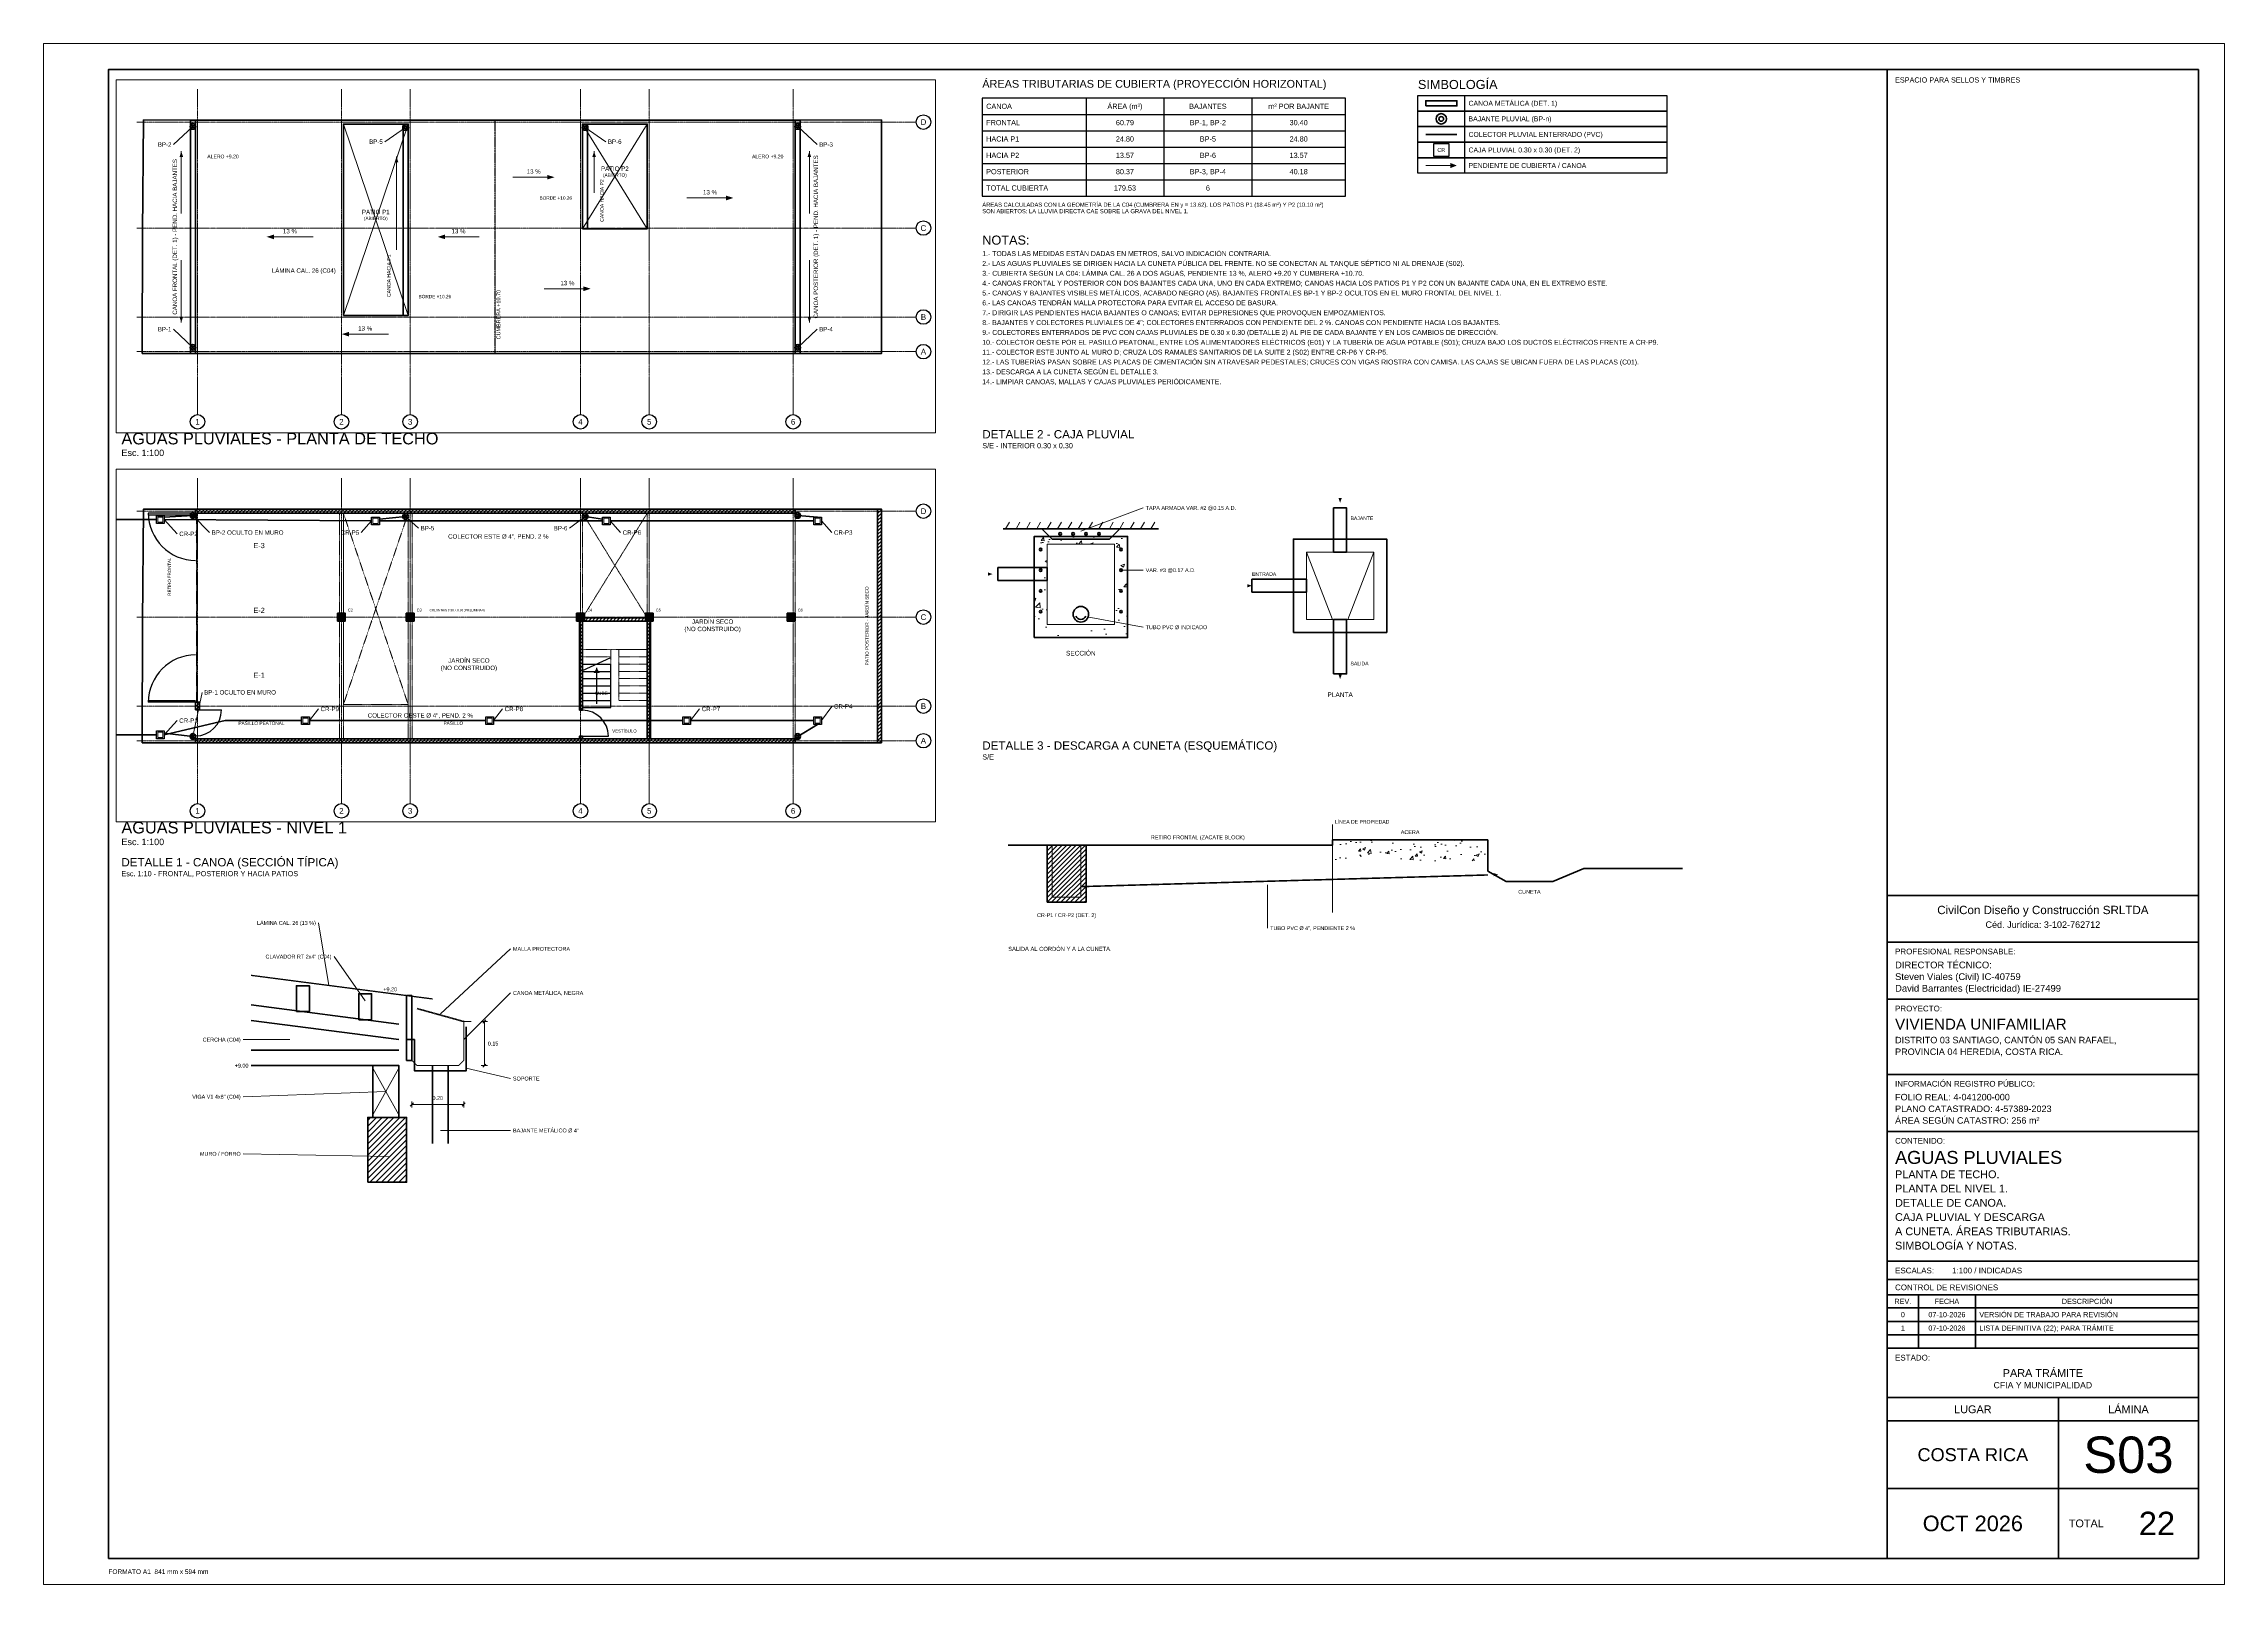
# Paper-space layout 'S03-PLUVIALES' of a CAD drawing. Header units: metres, sheet in millimetres. Extents: x 0 to 841, y 0 to 594.
# The model-space entities are those that its viewports show. They can reach past a viewport. Long polylines and large blocks are cut down to what shows.
import ezdxf
from ezdxf.enums import TextEntityAlignment as Align

# ---------------------------------------------------------------- set-up
doc = ezdxf.new("R2010")
doc.units = ezdxf.units.M
for name, pattern in [('CENTER', [5.08, 3.175, -0.635, 0.635, -0.635]), ('DASHDOT', [3.556, 2.54, -0.508, 0, -0.508]), ('DASHED', [1.524, 1.27, -0.254])]:
    doc.linetypes.add(name, pattern=pattern)
for name, color, linetype, lineweight in [('A-CAJETIN', 7, 'Continuous', 35), ('A-CAJETIN-TXT', 7, 'Continuous', 25), ('A-EJES', 8, 'CENTER', 13), ('A-EJES-TXT', 7, 'Continuous', 25), ('A-ESCALERA', 8, 'Continuous', 25), ('A-ESPACIOS', 7, 'Continuous', 25), ('A-MARCO', 7, 'Continuous', 70), ('A-MURO', 8, 'Continuous', 50), ('A-MURO-TRAMA', 8, 'Continuous', 9), ('A-NOTAS', 7, 'Continuous', 18), ('A-PROYECCION', 8, 'DASHED', 18), ('A-PUERTA', 8, 'Continuous', 25), ('A-TABLAS', 7, 'Continuous', 25), ('A-TEXTO', 7, 'Continuous', 18), ('A-TITULOS', 7, 'Continuous', 35), ('E-COLUMNA', 8, 'Continuous', 35), ('S-ACC', 7, 'Continuous', 25), ('S-AP', 6, 'Continuous', 35), ('S-CUMB', 8, 'DASHDOT', 25), ('S-DET', 7, 'Continuous', 35), ('S-FINO', 8, 'Continuous', 13), ('S-TECHO', 7, 'Continuous', 35), ('S-TXT', 7, 'Continuous', 18), ('T-LINDERO', 8, 'Continuous', 50)]:
    doc.layers.add(name, color=color, linetype=linetype, lineweight=lineweight)
doc.layers.add('A-VIEWPORT', color=8, linetype='Continuous', lineweight=13, plot=False)
doc.styles.add('ARIAL', font='arial.ttf')

# ---------------------------------------------------------------- blocks, each defined once
blk = doc.blocks.new('CAJETIN_A1')
for p, q in [((0, 255.6), (120, 255.6)), ((0, 237.6), (120, 237.6)), ((0, 215.6), (120, 215.6)), ((0, 186.6), (120, 186.6)), ((0, 164.6), (120, 164.6)), ((0, 114.6), (120, 114.6)), ((0, 107.6), (120, 107.6)), ((0, 101.6), (120, 101.6)), ((12, 101.6), (12, 81)), ((34, 101.6), (34, 81)), ((0, 96.6), (120, 96.6)), ((0, 91.4), (120, 91.4)), ((0, 86.2), (120, 86.2)), ((0, 81), (120, 81)), ((0, 62), (120, 62)), ((66, 62), (66, 0)), ((0, 53), (120, 53)), ((0, 27), (120, 27))]:
    blk.add_line(p, q)
blk.add_lwpolyline([(0, 0), (120, 0), (120, 574), (0, 574)], close=True)
at = {"style": 'ARIAL'}
for s, height, p in [('ESPACIO PARA SELLOS Y TIMBRES', 2, (3, 571)), ('PROFESIONAL RESPONSABLE:', 2.2, (3, 235.1)), ('PROYECTO:', 2.2, (3, 213.1)), ('INFORMACIÓN REGISTRO PÚBLICO:', 2.2, (3, 184.1)), ('CONTENIDO:', 2.2, (3, 162.1)), ('ESCALAS:', 2.2, (3, 112.1)), ('CONTROL DE REVISIONES', 2.2, (3, 105.6)), ('ESTADO:', 2.2, (3, 78.5))]:
    blk.add_text(s, height=height, dxfattribs=at).set_placement(p, align=Align.TOP_LEFT)
for s, height, p in [('REV.', 2, (6, 99.1)), ('FECHA', 2, (23, 99.1)), ('DESCRIPCIÓN', 2, (77, 99.1)), ('LUGAR', 3, (33, 57.5)), ('LÁMINA', 3, (93, 57.5))]:
    blk.add_text(s, height=height, dxfattribs=at).set_placement(p, align=Align.MIDDLE_CENTER)
blk.add_text('TOTAL', height=3, dxfattribs=at).set_placement((70, 13.5), align=Align.MIDDLE_LEFT)
for tag, height, p in [('EMPRESA_CED', 2.5, (60, 245.6)), ('EMPRESA', 3.2, (60, 251.6)), ('ESTADO_1', 3, (60, 73)), ('ESTADO_2', 2.4, (60, 68))]:
    blk.add_attdef(tag, text='', height=height, dxfattribs=at).set_placement(p, align=Align.TOP_CENTER)
for tag, height, p in [('PROF_1', 2.6, (3, 230.1)), ('PROF_2', 2.6, (3, 225.6)), ('PROF_3', 2.6, (3, 221.1)), ('PROYECTO', 4.2, (3, 208.1)), ('UBIC_1', 2.5, (3, 201.1)), ('UBIC_2', 2.5, (3, 196.6)), ('UBIC_3', 2.5, (3, 192.1)), ('REG_1', 2.5, (3, 179.1)), ('REG_2', 2.5, (3, 174.6)), ('REG_3', 2.5, (3, 170.1)), ('CONT_TIT', 5, (3, 157.1)), ('CONT_1', 3, (3, 149.6)), ('CONT_2', 3, (3, 144.1)), ('CONT_3', 3, (3, 138.6)), ('CONT_4', 3, (3, 133.1)), ('CONT_5', 3, (3, 127.6)), ('CONT_6', 3, (3, 122.1)), ('ESCALAS', 2.2, (25, 112.1))]:
    blk.add_attdef(tag, text='', height=height, dxfattribs=at).set_placement(p, align=Align.TOP_LEFT)
for tag, height, p in [('REV0_N', 2, (6, 94)), ('REV0_F', 2, (23, 94)), ('REV1_N', 2, (6, 88.8)), ('REV2_N', 2, (6, 83.6)), ('REV1_F', 2, (23, 88.8)), ('REV2_F', 2, (23, 83.6)), ('LUGAR', 5, (33, 40)), ('LAMINA', 14, (93, 40)), ('TOTAL', 9, (104, 13.5)), ('FECHA', 6, (33, 13.5))]:
    blk.add_attdef(tag, text='', height=height, dxfattribs=at).set_placement(p, align=Align.MIDDLE_CENTER)
for tag, p in [('REV0_D', (35.5, 94)), ('REV1_D', (35.5, 88.8)), ('REV2_D', (35.5, 83.6))]:
    blk.add_attdef(tag, text='', height=2, dxfattribs=at).set_placement(p, align=Align.MIDDLE_LEFT)

msp = doc.modelspace()

# ---------------------------------------------------------------- hatches: boundary and pattern name
at = {"layer": 'A-MURO-TRAMA'}
h = msp.add_hatch(dxfattribs=at)
h.set_pattern_fill('ANSI31', scale=0.03)
h.paths.add_polyline_path([(2.06, 8.85), (2.06, 9), (25.18, 9), (25.18, 8.85)])
h = msp.add_hatch(dxfattribs=at)
h.set_pattern_fill('ANSI31', scale=0.03)
h.paths.add_polyline_path([(28.362, 0), (28.362, 9), (28.512, 9), (28.512, 0)])
h = msp.add_hatch(dxfattribs=at)
h.set_pattern_fill('ANSI31', scale=0.03)
h.paths.add_polyline_path([(16.86, 1.25), (16.86, 4.81), (16.98, 4.81), (16.98, 1.25)])
h = msp.add_hatch(dxfattribs=at)
h.set_pattern_fill('ANSI31', scale=0.03)
h.paths.add_polyline_path([(16.98, 4.69), (16.98, 4.81), (19.48, 4.81), (19.48, 4.69)])
h = msp.add_hatch(dxfattribs=at)
h.set_pattern_fill('ANSI31', scale=0.03)
h.paths.add_polyline_path([(19.48, 0.15), (19.48, 4.81), (19.6, 4.81), (19.6, 0.15)])
h = msp.add_hatch(dxfattribs=at)
h.set_pattern_fill('ANSI31', scale=0.03)
h.paths.add_polyline_path([(2.06, 1.26), (2.06, 1.56), (2.21, 1.56), (2.21, 1.26)])
h = msp.add_hatch(dxfattribs=at)
h.set_pattern_fill('ANSI31', scale=0.03)
h.paths.add_polyline_path([(2.06, 0), (2.06, 0.15), (25.18, 0.15), (25.18, 0)])
h = msp.add_hatch(dxfattribs=at)
h.set_pattern_fill('ANSI31', scale=0.03)
h.paths.add_polyline_path([(16.86, 0.15), (16.86, 0.25), (16.98, 0.25), (16.98, 0.15)])
at = {"layer": 'E-COLUMNA'}
for points in [[(7.535, 4.69), (7.535, 4.99), (7.835, 4.99), (7.835, 4.69)], [(10.185, 4.69), (10.185, 4.99), (10.485, 4.99), (10.485, 4.69)], [(16.755, 4.69), (16.755, 4.99), (17.055, 4.99), (17.055, 4.69)], [(19.405, 4.69), (19.405, 4.99), (19.705, 4.99), (19.705, 4.69)], [(24.88, 4.69), (24.88, 4.99), (25.18, 4.99), (25.18, 4.69)]]:
    msp.add_hatch(color=7, dxfattribs=at).paths.add_polyline_path(points)
at = {"layer": 'S-AP'}
for points in [[(-1.35, 8.6), (-1.1, 8.69), (-1.1, 8.51)], [(-1.35, 0.3), (-1.1, 0.39), (-1.1, 0.21)]]:
    msp.add_hatch(color=7, dxfattribs=at).paths.add_polyline_path(points)
at = {"layer": 'S-FINO'}
for points in [[(1.51, -12.2), (1.44, -12.42), (1.58, -12.42)], [(9.81, -12.4), (9.74, -12.62), (9.88, -12.62)], [(17.43, -12.2), (17.36, -12.42), (17.5, -12.42)], [(25.73, -12.2), (25.66, -12.42), (25.8, -12.42)], [(1.51, -18.8), (1.44, -18.58), (1.58, -18.58)], [(25.73, -18.8), (25.66, -18.58), (25.8, -18.58)]]:
    msp.add_hatch(color=7, dxfattribs=at).paths.add_polyline_path(points)
at = {"layer": 'S-TXT'}
for points in [[(15.9, -13.2), (15.62, -13.11), (15.62, -13.29)], [(22.8, -14), (22.52, -13.91), (22.52, -14.09)], [(4.8, -15.5), (5.08, -15.41), (5.08, -15.59)], [(11.4, -15.5), (11.68, -15.41), (11.68, -15.59)], [(17.3, -17.5), (17.02, -17.41), (17.02, -17.59)], [(7.7, -19.25), (7.98, -19.16), (7.98, -19.34)]]:
    msp.add_hatch(color=7, dxfattribs=at).paths.add_polyline_path(points)

# ---------------------------------------------------------------- linework, layer by layer
at = {"layer": 'A-EJES', "ltscale": 0.05}
for p, q in [((2.135, -2.35), (2.135, 10.2)), ((7.685, -2.35), (7.685, 10.2)), ((10.335, -2.35), (10.335, 10.2)), ((16.905, -2.35), (16.905, 10.2)), ((19.555, -2.35), (19.555, 10.2)), ((25.105, -2.35), (25.105, 10.2)), ((-0.2, 8.925), (29.85, 8.925)), ((-0.2, 4.84), (29.85, 4.84)), ((-0.2, 1.41), (29.85, 1.41)), ((-0.2, 0.075), (29.85, 0.075)), ((2.135, -22.35), (2.135, -9.8)), ((7.685, -22.35), (7.685, -9.8)), ((10.335, -22.35), (10.335, -9.8)), ((16.905, -22.35), (16.905, -9.8)), ((19.555, -22.35), (19.555, -9.8)), ((25.105, -22.35), (25.105, -9.8)), ((-0.2, -11.075), (29.85, -11.075)), ((-0.2, -15.16), (29.85, -15.16)), ((-0.2, -18.59), (29.85, -18.59)), ((-0.2, -19.925), (29.85, -19.925))]:
    msp.add_line(p, q, dxfattribs=at)
at = {"layer": 'A-EJES-TXT'}
for centre in [(30.13, 8.925), (30.13, 4.84), (30.13, 1.41), (30.13, 0.075), (2.135, -2.63), (7.685, -2.63), (10.335, -2.63), (16.905, -2.63), (19.555, -2.63), (25.105, -2.63), (30.13, -11.075), (30.13, -15.16), (30.13, -18.59), (30.13, -19.925), (2.135, -22.63), (7.685, -22.63), (10.335, -22.63), (16.905, -22.63), (19.555, -22.63), (25.105, -22.63)]:
    msp.add_circle(centre, 0.28, dxfattribs=at)
at = {"layer": 'A-ESCALERA'}
for p, q in [((16.98, 2.78), (18.08, 3.28)), ((16.98, 3.03), (18.08, 3.03)), ((16.98, 2.75), (18.08, 2.75)), ((17.53, 1.5), (17.53, 2.88)), ((18.08, 1.35), (18.08, 3.03)), ((16.98, 2.47), (18.08, 2.47)), ((16.98, 2.19), (18.08, 2.19)), ((16.98, 1.91), (18.08, 1.91)), ((16.98, 1.63), (18.08, 1.63)), ((16.98, 1.35), (18.08, 1.35))]:
    msp.add_line(p, q, dxfattribs=at)
msp.add_solid([(17.53, 2.88), (17.41, 2.68), (17.65, 2.68)], dxfattribs=at)
at = {"layer": 'A-MURO'}
for points in [[(2.06, 8.85), (2.06, 9), (25.18, 9), (25.18, 8.85)], [(28.362, 0), (28.362, 9), (28.512, 9), (28.512, 0)], [(16.86, 1.25), (16.86, 4.81), (16.98, 4.81), (16.98, 1.25)], [(16.98, 4.69), (16.98, 4.81), (19.48, 4.81), (19.48, 4.69)], [(19.48, 0.15), (19.48, 4.81), (19.6, 4.81), (19.6, 0.15)], [(2.06, 1.26), (2.06, 1.56), (2.21, 1.56), (2.21, 1.26)], [(2.06, 0), (2.06, 0.15), (25.18, 0.15), (25.18, 0)], [(16.86, 0.15), (16.86, 0.25), (16.98, 0.25), (16.98, 0.15)]]:
    msp.add_lwpolyline(points, close=True, dxfattribs=at)
at = {"layer": 'A-PROYECCION', "ltscale": 0.1}
for p, q in [((2.09, 1.56), (2.09, 8.85)), ((7.76, 1.47), (10.26, 8.85)), ((7.76, 8.85), (10.26, 1.47)), ((16.98, 4.81), (19.48, 8.85)), ((16.98, 8.85), (19.48, 4.81)), ((25.18, 0.15), (25.18, 8.85)), ((16.98, 3.59), (18.08, 3.59)), ((16.98, 3.59), (19.48, 3.59)), ((18.08, 3.03), (18.08, 3.59)), ((18.38, 3.59), (19.48, 3.59)), ((18.38, 1.63), (18.38, 3.59)), ((16.98, 3.31), (18.08, 3.31)), ((18.38, 3.31), (19.48, 3.31)), ((18.38, 3.03), (19.48, 3.03)), ((18.38, 2.75), (19.48, 2.75)), ((18.38, 2.47), (19.48, 2.47)), ((18.38, 2.19), (19.48, 2.19)), ((18.38, 1.91), (19.48, 1.91)), ((18.38, 1.63), (19.48, 1.63))]:
    msp.add_line(p, q, dxfattribs=at)
for points in [[(7.61, 0.15), (7.61, 8.85), (7.76, 8.85), (7.76, 0.15)], [(7.76, 1.47), (7.76, 8.85), (10.26, 8.85), (10.26, 1.47)], [(10.26, 0.15), (10.26, 8.85), (10.41, 8.85), (10.41, 0.15)], [(16.98, 4.81), (16.98, 8.85), (19.48, 8.85), (19.48, 4.81)]]:
    msp.add_lwpolyline(points, close=True, dxfattribs=at)
at = {"layer": 'A-PUERTA'}
for p, q in [((2.06, 8.85), (0.2375, 8.85)), ((2.06, 8.85), (0.2375, 8.85)), ((0.2375, 8.79), (2.06, 8.79)), ((0.2375, 1.62), (2.06, 1.62)), ((2.06, 1.56), (0.2375, 1.56)), ((2.06, 1.56), (0.2375, 1.56)), ((2.06, 1.26), (3.06, 1.26)), ((16.98, 0.25), (17.98, 0.25))]:
    msp.add_line(p, q, dxfattribs=at)
for centre, radius, start, end in [((2.06, 8.85), 1.8225, 180, -90), ((2.06, 1.56), 1.8225, 90, 180), ((2.06, 1.26), 1, -90, 0), ((16.98, 0.25), 1, 0, 90)]:
    msp.add_arc(centre, radius, start, end, dxfattribs=at)
at = {"layer": 'E-COLUMNA'}
for points in [[(7.535, 4.69), (7.535, 4.99), (7.835, 4.99), (7.835, 4.69)], [(10.185, 4.69), (10.185, 4.99), (10.485, 4.99), (10.485, 4.69)], [(16.755, 4.69), (16.755, 4.99), (17.055, 4.99), (17.055, 4.69)], [(19.405, 4.69), (19.405, 4.99), (19.705, 4.99), (19.705, 4.69)], [(24.88, 4.69), (24.88, 4.99), (25.18, 4.99), (25.18, 4.69)]]:
    msp.add_lwpolyline(points, close=True, dxfattribs=at)
at = {"layer": 'S-ACC'}
for points in [[(0.55, 8.45), (0.55, 8.75), (0.85, 8.75), (0.85, 8.45)], [(8.85, 8.4), (8.85, 8.7), (9.15, 8.7), (9.15, 8.4)], [(17.75, 8.4), (17.75, 8.7), (18.05, 8.7), (18.05, 8.4)], [(25.9, 8.4), (25.9, 8.7), (26.2, 8.7), (26.2, 8.4)], [(6.15, 0.7), (6.15, 1), (6.45, 1), (6.45, 0.7)], [(13.25, 0.7), (13.25, 1), (13.55, 1), (13.55, 0.7)], [(20.85, 0.7), (20.85, 1), (21.15, 1), (21.15, 0.7)], [(25.9, 0.7), (25.9, 1), (26.2, 1), (26.2, 0.7)], [(0.55, 0.15), (0.55, 0.45), (0.85, 0.45), (0.85, 0.15)]]:
    msp.add_lwpolyline(points, close=True, dxfattribs=at)
at = {"layer": 'S-AP'}
for points in [[(0.55, 8.6), (-1.1, 8.6)], [(1.96, 8.76), (0.85, 8.7)], [(8.85, 8.55), (0.85, 8.6)], [(10.16, 8.72), (9.15, 8.62)], [(17.75, 8.55), (9.15, 8.55)], [(17.08, 8.72), (17.75, 8.62)], [(25.9, 8.55), (18.05, 8.55)], [(25.28, 8.76), (26.05, 8.7)], [(6.15, 0.85), (3.2, 0.85), (0.85, 0.3)], [(13.25, 0.85), (6.45, 0.85)], [(20.85, 0.85), (13.55, 0.85)], [(25.9, 0.85), (21.15, 0.85)], [(0.55, 0.3), (-1.1, 0.3)], [(1.96, 0.24), (0.85, 0.36)], [(25.28, 0.24), (26.05, 0.7)]]:
    msp.add_lwpolyline(points, dxfattribs=at)
for points in [[(1.86, -20), (1.86, -11), (2.06, -11), (2.06, -20)], [(10.06, -18.53), (10.06, -11.15), (10.26, -11.15), (10.26, -18.53)], [(16.98, -15.19), (16.98, -11.15), (17.18, -11.15), (17.18, -15.19)], [(25.18, -20), (25.18, -11), (25.38, -11), (25.38, -20)]]:
    msp.add_lwpolyline(points, close=True, dxfattribs=at)
for centre, radius in [((1.96, 8.76), 0.11), ((1.96, 8.76), 0.05), ((10.16, 8.72), 0.11), ((10.16, 8.72), 0.05), ((17.08, 8.72), 0.11), ((17.08, 8.72), 0.05), ((25.28, 8.76), 0.11), ((25.28, 8.76), 0.05), ((1.96, 0.24), 0.11), ((1.96, 0.24), 0.05), ((25.28, 0.24), 0.11), ((25.28, 0.24), 0.05), ((1.96, -11.24), 0.11), ((1.96, -11.24), 0.05), ((10.16, -11.28), 0.11), ((10.16, -11.28), 0.05), ((17.08, -11.28), 0.11), ((17.08, -11.28), 0.05), ((25.28, -11.24), 0.11), ((25.28, -11.24), 0.05), ((1.96, -19.76), 0.11), ((1.96, -19.76), 0.05), ((25.28, -19.76), 0.11), ((25.28, -19.76), 0.05)]:
    msp.add_circle(centre, radius, dxfattribs=at)
at = {"layer": 'S-CUMB', "ltscale": 0.03}
msp.add_line((13.62, -20), (13.62, -11), dxfattribs=at)
at = {"layer": 'S-FINO'}
for p, q in [((0.85, 8.6), (1.35, 8.05)), ((1.96, 8.76), (2.6, 8.1)), ((8.85, 8.55), (8.45, 8.1)), ((10.16, 8.72), (10.66, 8.27)), ((17.08, 8.72), (16.48, 8.27)), ((18.05, 8.55), (18.45, 8.1)), ((26.2, 8.55), (26.6, 8.1)), ((1.96, 0.24), (2.31, 1.94)), ((0.85, 0.3), (1.35, 0.85)), ((6.45, 0.85), (6.8, 1.3)), ((13.55, 0.85), (13.9, 1.3)), ((21.15, 0.85), (21.5, 1.3)), ((26.2, 0.85), (26.6, 1.4)), ((1.96, -11.24), (1.21, -11.94)), ((7.76, -18.53), (10.26, -11.15)), ((10.26, -18.53), (7.76, -11.15)), ((10.16, -11.28), (9.36, -11.83)), ((16.98, -15.19), (19.48, -11.15)), ((19.48, -15.19), (16.98, -11.15)), ((17.08, -11.28), (17.88, -11.83)), ((25.28, -11.24), (26.03, -11.94)), ((1.51, -14.6), (1.51, -12.2)), ((9.81, -16), (9.81, -12.4)), ((17.43, -13.8), (17.43, -12.2)), ((25.73, -14.6), (25.73, -12.2)), ((1.51, -16.4), (1.51, -18.8)), ((25.73, -16.4), (25.73, -18.8)), ((1.96, -19.76), (1.21, -19.06)), ((25.28, -19.76), (26.03, -19.06))]:
    msp.add_line(p, q, dxfattribs=at)
for points in [[(0.6, 8.5), (0.6, 8.7), (0.8, 8.7), (0.8, 8.5)], [(8.9, 8.45), (8.9, 8.65), (9.1, 8.65), (9.1, 8.45)], [(17.8, 8.45), (17.8, 8.65), (18, 8.65), (18, 8.45)], [(25.95, 8.45), (25.95, 8.65), (26.15, 8.65), (26.15, 8.45)], [(6.2, 0.75), (6.2, 0.95), (6.4, 0.95), (6.4, 0.75)], [(13.3, 0.75), (13.3, 0.95), (13.5, 0.95), (13.5, 0.75)], [(20.9, 0.75), (20.9, 0.95), (21.1, 0.95), (21.1, 0.75)], [(25.95, 0.75), (25.95, 0.95), (26.15, 0.95), (26.15, 0.75)], [(0.6, 0.2), (0.6, 0.4), (0.8, 0.4), (0.8, 0.2)]]:
    msp.add_lwpolyline(points, close=True, dxfattribs=at)
at = {"layer": 'S-TECHO'}
for points in [[(2.06, -20), (2.06, -11), (25.18, -11), (25.18, -20)], [(7.76, -18.53), (7.76, -11.15), (10.26, -11.15), (10.26, -18.53)], [(16.98, -15.19), (16.98, -11.15), (19.48, -11.15), (19.48, -15.19)]]:
    msp.add_lwpolyline(points, close=True, dxfattribs=at)
at = {"layer": 'S-TXT'}
for p, q in [((14.3, -13.2), (15.65, -13.2)), ((21, -14), (22.55, -14)), ((6.6, -15.5), (5.05, -15.5)), ((13, -15.5), (11.65, -15.5)), ((15.5, -17.5), (17.05, -17.5)), ((9.5, -19.25), (7.95, -19.25))]:
    msp.add_line(p, q, dxfattribs=at)
at = {"layer": 'T-LINDERO'}
for points in [[(0, 0), (0.0109, 4.6647), (0.0566, 9.0074), (28.5181, 8.9998), (28.512, 0)], [(0, -20), (0.0109, -15.3353), (0.0566, -10.9926), (28.5181, -11.0002), (28.512, -20)]]:
    msp.add_lwpolyline(points, close=True, dxfattribs=at)

# ---------------------------------------------------------------- texts
at = {"layer": 'A-EJES-TXT', "style": 'ARIAL'}
for s, p in [('D', (30.13, 8.925)), ('C', (30.13, 4.84)), ('B', (30.13, 1.41)), ('A', (30.13, 0.075)), ('1', (2.135, -2.63)), ('2', (7.685, -2.63)), ('3', (10.335, -2.63)), ('4', (16.905, -2.63)), ('5', (19.555, -2.63)), ('6', (25.105, -2.63)), ('D', (30.13, -11.075)), ('C', (30.13, -15.16)), ('B', (30.13, -18.59)), ('A', (30.13, -19.925)), ('1', (2.135, -22.63)), ('2', (7.685, -22.63)), ('3', (10.335, -22.63)), ('4', (16.905, -22.63)), ('5', (19.555, -22.63)), ('6', (25.105, -22.63))]:
    msp.add_text(s, height=0.22, dxfattribs=at).set_placement(p, align=Align.MIDDLE_CENTER)
at = {"layer": 'A-ESCALERA', "style": 'ARIAL'}
msp.add_text('SUBE', height=0.13, dxfattribs=at).set_placement((17.71, 1.9), align=Align.MIDDLE_CENTER)
at = {"layer": 'A-ESPACIOS', "style": 'ARIAL'}
for s, height, p in [('E-3', 0.2, (4.51, 7.6)), ('E-2', 0.2, (4.51, 5.1)), ('E-1', 0.2, (4.51, 2.6)), ('PASILLO PEATONAL', 0.13, (4.6, 0.75)), ('PASILLO', 0.13, (12, 0.75)), ('VESTÍBULO', 0.12, (18.6, 0.45))]:
    msp.add_text(s, height=height, dxfattribs=at).set_placement(p, align=Align.MIDDLE_CENTER)
msp.add_text('RETIRO FRONTAL', height=0.12, rotation=90, dxfattribs=at).set_placement((1.05, 6.4), align=Align.MIDDLE_CENTER)
at = {"layer": 'A-ESPACIOS', "char_height": 0.17, "width": 3.5, "attachment_point": 5, "style": 'ARIAL'}
for insert in [(22, 4.5), (12.6, 3)]:
    msp.add_mtext('JARDÍN SECO\\P(NO CONSTRUIDO)', dxfattribs=dict(at, insert=insert))
at = {"layer": 'E-COLUMNA', "style": 'ARIAL'}
for s, height, p in [('C2', 0.11, (7.935, 5.11)), ('C3', 0.11, (10.585, 5.11)), ('COLUMNAS 0.30 x 0.30 (PRELIMINAR)', 0.085, (11.085, 5.11)), ('C4', 0.11, (17.155, 5.11)), ('C5', 0.11, (19.805, 5.11)), ('C6', 0.11, (25.28, 5.11))]:
    msp.add_text(s, height=height, dxfattribs=at).set_placement(p, align=Align.MIDDLE_LEFT)
at = {"layer": 'S-TXT', "style": 'ARIAL'}
for s, height, p in [('CR-P2', 0.17, (1.43, 8.05)), ('BP-2 OCULTO EN MURO', 0.17, (2.68, 8.1)), ('BP-5', 0.17, (10.74, 8.27)), ('COLECTOR ESTE Ø 4", PEND. 2 %', 0.17, (11.8, 7.95)), ('CR-P6', 0.17, (18.53, 8.1)), ('CR-P3', 0.17, (26.68, 8.1)), ('BP-1 OCULTO EN MURO', 0.17, (2.39, 1.94)), ('CR-P1', 0.17, (1.43, 0.85)), ('CR-P9', 0.17, (6.88, 1.3)), ('COLECTOR OESTE Ø 4", PEND. 2 %', 0.17, (8.7, 1.05)), ('CR-P8', 0.17, (13.98, 1.3)), ('CR-P7', 0.17, (21.58, 1.3)), ('CR-P4', 0.17, (26.68, 1.4)), ('BP-6', 0.17, (17.96, -11.83)), ('ALERO +9.20', 0.14, (2.51, -12.4)), ('BP-3', 0.17, (26.11, -11.94)), ('LÁMINA CAL. 26 (C04)', 0.17, (5, -16.8)), ('BORDE +10.26', 0.13, (10.66, -17.8)), ('BP-4', 0.17, (26.11, -19.06))]:
    msp.add_text(s, height=height, dxfattribs=at).set_placement(p, align=Align.MIDDLE_LEFT)
for s, height, p in [('CR-P5', 0.17, (8.37, 8.1)), ('BP-6', 0.17, (16.4, 8.27)), ('BP-5', 0.17, (9.28, -11.83)), ('BP-2', 0.17, (1.13, -11.94)), ('ALERO +9.20', 0.14, (24.73, -12.4)), ('BORDE +10.26', 0.13, (16.58, -14)), ('BP-1', 0.17, (1.13, -19.06))]:
    msp.add_text(s, height=height, dxfattribs=at).set_placement(p, align=Align.MIDDLE_RIGHT)
for s, height, p in [('PATIO POSTERIOR - JARDÍN SECO', 0.13, (27.95, 4.5)), ('CANOA FRONTAL (DET. 1) - PEND. HACIA BAJANTES', 0.17, (1.26, -15.5)), ('CANOA POSTERIOR (DET. 1) - PEND. HACIA BAJANTES', 0.17, (25.98, -15.5)), ('CANOA HACIA P2', 0.14, (17.73, -14.1)), ('CANOA HACIA P1', 0.14, (9.51, -17))]:
    msp.add_text(s, height=height, rotation=90, dxfattribs=at).set_placement(p, align=Align.MIDDLE_CENTER)
for s, height, p in [('13 %', 0.17, (15.1, -12.98)), ('PATIO P2', 0.17, (18.23, -12.87)), ('(ABIERTO)', 0.13, (18.23, -13.12)), ('13 %', 0.17, (21.9, -13.78)), ('PATIO P1', 0.17, (9.01, -14.54)), ('(ABIERTO)', 0.13, (9.01, -14.79)), ('13 %', 0.17, (5.7, -15.28)), ('13 %', 0.17, (12.2, -15.28)), ('13 %', 0.17, (16.4, -17.28)), ('13 %', 0.17, (8.6, -19.03))]:
    msp.add_text(s, height=height, dxfattribs=at).set_placement(p, align=Align.MIDDLE_CENTER)
msp.add_text('CUMBRERA +10.70', height=0.15, rotation=90, dxfattribs=at).set_placement((13.74, -19.45), align=Align.MIDDLE_LEFT)

psp = doc.layouts.new('S03-PLUVIALES')

# ---------------------------------------------------------------- hatches: boundary and pattern name
at = {"layer": 'S-DET'}
for points in [[(500, 417), (500.63, 418.8), (499.37, 418.8)], [(366, 389.5), (364.2, 390.13), (364.2, 388.87)], [(466, 385), (464.2, 385.63), (464.2, 384.37)], [(500, 349), (500.63, 350.8), (499.37, 350.8)], [(561, 273.6), (559.2, 274.23), (559.2, 272.97)]]:
    psp.add_hatch(color=7, dxfattribs=at).paths.add_polyline_path(points)
at = {"layer": 'S-FINO'}
h = psp.add_hatch(dxfattribs=at)
h.set_pattern_fill('AR-CONC', scale=0.08)
h.paths.add_polyline_path([(382, 365), (418, 365), (418, 404), (382, 404), (382, 365), (387, 370), (387, 401), (413, 401), (413, 370), (387, 370)])
h = psp.add_hatch(dxfattribs=at)
h.set_pattern_fill('AR-CONC', scale=0.06)
h.paths.add_polyline_path([(497, 287), (557, 287), (557, 279), (497, 279)])
h = psp.add_hatch(dxfattribs=at)
h.set_pattern_fill('ANSI31', scale=0.4)
h.paths.add_polyline_path([(387, 263), (402, 263), (402, 285), (387, 285)])
h = psp.add_hatch(dxfattribs=at)
h.set_pattern_fill('ANSI31', scale=0.5)
h.paths.add_polyline_path([(125, 155), (140, 155), (140, 180), (125, 180)])
at = {"layer": 'S-TXT'}
psp.add_hatch(color=7, dxfattribs=at).paths.add_polyline_path([(545, 547), (542.5, 548), (542.5, 546)])

# ---------------------------------------------------------------- linework, layer by layer
at = {"layer": 'A-MARCO'}
psp.add_lwpolyline([(25, 10), (831, 10), (831, 584), (25, 584)], close=True, dxfattribs=at)
at = {"layer": 'A-TABLAS'}
for p, q in [((402, 573), (402, 566.7)), ((432, 573), (432, 566.7)), ((466, 573), (466, 566.7)), ((548, 574), (548, 568)), ((362, 566.7), (502, 566.7)), ((402, 566.7), (402, 560.4)), ((432, 566.7), (432, 560.4)), ((466, 566.7), (466, 560.4)), ((548, 568), (548, 562)), ((362, 560.4), (502, 560.4)), ((402, 560.4), (402, 554.1)), ((432, 560.4), (432, 554.1)), ((466, 560.4), (466, 554.1)), ((548, 562), (548, 556)), ((548, 556), (548, 550)), ((362, 554.1), (502, 554.1)), ((362, 547.8), (502, 547.8)), ((402, 554.1), (402, 547.8)), ((402, 547.8), (402, 541.5)), ((432, 554.1), (432, 547.8)), ((432, 547.8), (432, 541.5)), ((466, 554.1), (466, 547.8)), ((466, 547.8), (466, 541.5)), ((548, 550), (548, 544)), ((362, 541.5), (502, 541.5)), ((402, 541.5), (402, 535.2)), ((432, 541.5), (432, 535.2)), ((466, 541.5), (466, 535.2))]:
    psp.add_line(p, q, dxfattribs=at)
for points in [[(362, 535.2), (502, 535.2), (502, 573), (362, 573)], [(530, 574), (626, 574), (626, 568), (530, 568)], [(530, 568), (626, 568), (626, 562), (530, 562)], [(530, 562), (626, 562), (626, 556), (530, 556)], [(530, 556), (626, 556), (626, 550), (530, 550)], [(530, 550), (626, 550), (626, 544), (530, 544)]]:
    psp.add_lwpolyline(points, close=True, dxfattribs=at)
at = {"layer": 'A-VIEWPORT'}
psp.add_lwpolyline([(0, 0), (841, 0), (841, 594), (0, 594)], close=True, dxfattribs=at)
at = {"layer": 'S-ACC'}
psp.add_lwpolyline([(536, 550.6), (542, 550.6), (542, 555.4), (536, 555.4)], close=True, dxfattribs=at)
at = {"layer": 'S-AP'}
psp.add_line((533, 559), (545, 559), dxfattribs=at)
at = {"layer": 'S-AP', "linetype": 'DASHED', "ltscale": 0.25}
psp.add_line((144, 222), (162, 217), dxfattribs=at)
at = {"layer": 'S-AP'}
for points in [[(533, 570), (545, 570), (545, 572), (533, 572)], [(497.5, 398), (502.5, 398), (502.5, 415), (497.5, 415)], [(368, 387), (387, 387), (387, 392), (368, 392)], [(466, 382.5), (487, 382.5), (487, 387.5), (466, 387.5)], [(497.5, 351), (502.5, 351), (502.5, 372), (497.5, 372)]]:
    psp.add_lwpolyline(points, close=True, dxfattribs=at)
for points, const_width in [([(400, 269), (557, 273.5)], 0.6), ([(142, 225), (142, 202), (144, 200), (160, 200), (162, 202), (162, 217), (165, 217)], 0.4)]:
    psp.add_lwpolyline(points, dxfattribs=dict(at, const_width=const_width))
for points in [[(150, 200), (150, 170)], [(156, 200), (156, 170)]]:
    psp.add_lwpolyline(points, dxfattribs=at)
for centre, radius in [((539, 565), 2), ((539, 565), 0.9), ((400, 374), 3)]:
    psp.add_circle(centre, radius, dxfattribs=at)
psp.add_arc((400, 374), 2, 200, 340, dxfattribs=at)
at = {"layer": 'S-DET'}
for p, q in [((370, 407), (430, 407)), ((497, 285), (497, 287)), ((497, 287), (557, 287)), ((557, 287), (557, 275)), ((372, 285), (497, 285)), ((594, 276), (632, 276)), ((80, 223.41), (137, 216)), ((80, 217.41), (137, 210)), ((80, 206), (137, 206)), ((80, 200), (137, 200))]:
    psp.add_line(p, q, dxfattribs=at)
for points in [[(382, 365), (418, 365), (418, 404), (382, 404)], [(385, 407), (389, 403), (411, 403), (415, 407)], [(482, 367), (518, 367), (518, 403), (482, 403)], [(387, 263), (402, 263), (402, 285), (387, 285)], [(97.5, 220.81), (102.5, 220.81), (102.5, 230.81), (97.5, 230.81)], [(121.5, 217.69), (126.5, 217.69), (126.5, 227.69), (121.5, 227.69)], [(140, 202), (142, 202), (142, 227), (140, 227)], [(127, 180), (137, 180), (137, 200), (127, 200)], [(125, 155), (140, 155), (140, 180), (125, 180)]]:
    psp.add_lwpolyline(points, close=True, dxfattribs=at)
for points in [[(557, 275), (564, 271), (582, 271), (594, 276)], [(140, 210), (143, 210), (143, 198), (163, 198), (163, 215)]]:
    psp.add_lwpolyline(points, dxfattribs=at)
at = {"layer": 'S-DET', "const_width": 0.5}
psp.add_lwpolyline([(80, 234.8), (150, 225.7)], dxfattribs=at)
at = {"layer": 'S-DET'}
for centre in [(392, 405), (397, 405), (402, 405), (407, 405), (384.5, 399), (415.5, 399), (384.5, 391), (415.5, 391), (384.5, 383), (415.5, 383), (384.5, 375), (415.5, 375)]:
    psp.add_circle(centre, 0.5, dxfattribs=at)
at = {"layer": 'S-FINO'}
for p, q in [((400, 406), (424, 415)), ((371, 407), (372.5, 409.5)), ((375, 407), (376.5, 409.5)), ((379, 407), (380.5, 409.5)), ((383, 407), (384.5, 409.5)), ((387, 407), (388.5, 409.5)), ((391, 407), (392.5, 409.5)), ((395, 407), (396.5, 409.5)), ((399, 407), (400.5, 409.5)), ((403, 407), (404.5, 409.5)), ((407, 407), (408.5, 409.5)), ((411, 407), (412.5, 409.5)), ((415, 407), (416.5, 409.5)), ((419, 407), (420.5, 409.5)), ((423, 407), (424.5, 409.5)), ((427, 407), (428.5, 409.5)), ((487, 398), (497, 372)), ((513, 398), (503, 372)), ((415.5, 391), (424, 391)), ((402.5, 373), (424, 369)), ((497, 372), (503, 372)), ((497, 293), (497, 259)), ((472, 269.7), (472, 253)), ((110, 230.9), (106, 255)), ((153, 220), (180, 245)), ((124, 225), (112, 242)), ((162, 210), (180, 228)), ((168.8, 217), (171.2, 217)), ((169.4, 216.4), (170.6, 217.6)), ((170, 200), (170, 217)), ((95, 210), (77, 210)), ((127, 181), (137, 199)), ((127, 199), (137, 181)), ((163, 199), (180, 195)), ((168.8, 200), (171.2, 200)), ((169.4, 199.4), (170.6, 200.6)), ((132, 190), (77, 188)), ((141.4, 184.4), (142.6, 185.6)), ((142, 183.8), (142, 186.2)), ((161.4, 184.4), (162.6, 185.6)), ((162, 183.8), (162, 186.2)), ((142, 185), (162, 185)), ((153, 175), (180, 175)), ((133, 165), (77, 166))]:
    psp.add_line(p, q, dxfattribs=at)
for points in [[(387, 370), (413, 370), (413, 401), (387, 401)], [(487, 372), (513, 372), (513, 398), (487, 398)], [(389, 265), (400, 265), (400, 285), (389, 285)]]:
    psp.add_lwpolyline(points, close=True, dxfattribs=at)
at = {"layer": 'S-TXT'}
psp.add_line((533, 547), (543, 547), dxfattribs=at)

# ---------------------------------------------------------------- block references
at = {"layer": 'A-CAJETIN'}
ref = psp.add_blockref('CAJETIN_A1', (711, 10), dxfattribs=at)
ref.add_attrib('EMPRESA', 'CivilCon Diseño y Construcción SRLTDA', dxfattribs={"layer": 'A-CAJETIN-TXT', "height": 3.2, "style": 'ARIAL'}).set_placement((771, 261.6), align=Align.TOP_CENTER)
ref.add_attrib('EMPRESA_CED', 'Céd. Jurídica: 3-102-762712', dxfattribs={"layer": 'A-CAJETIN-TXT', "height": 2.5, "style": 'ARIAL'}).set_placement((771, 255.6), align=Align.TOP_CENTER)
ref.add_attrib('PROF_1', 'DIRECTOR TÉCNICO:', dxfattribs={"layer": 'A-CAJETIN-TXT', "height": 2.6, "style": 'ARIAL'}).set_placement((714, 240.1), align=Align.TOP_LEFT)
ref.add_attrib('PROF_2', 'Steven Viales (Civil) IC-40759', dxfattribs={"layer": 'A-CAJETIN-TXT', "height": 2.6, "style": 'ARIAL'}).set_placement((714, 235.6), align=Align.TOP_LEFT)
ref.add_attrib('PROF_3', 'David Barrantes (Electricidad) IE-27499', dxfattribs={"layer": 'A-CAJETIN-TXT', "height": 2.6, "style": 'ARIAL'}).set_placement((714, 231.1), align=Align.TOP_LEFT)
ref.add_attrib('PROYECTO', 'VIVIENDA UNIFAMILIAR', dxfattribs={"layer": 'A-CAJETIN-TXT', "height": 4.2, "style": 'ARIAL'}).set_placement((714, 218.1), align=Align.TOP_LEFT)
ref.add_attrib('UBIC_1', 'DISTRITO 03 SANTIAGO, CANTÓN 05 SAN RAFAEL,', dxfattribs={"layer": 'A-CAJETIN-TXT', "height": 2.5, "style": 'ARIAL'}).set_placement((714, 211.1), align=Align.TOP_LEFT)
ref.add_attrib('UBIC_2', 'PROVINCIA 04 HEREDIA, COSTA RICA.', dxfattribs={"layer": 'A-CAJETIN-TXT', "height": 2.5, "style": 'ARIAL'}).set_placement((714, 206.6), align=Align.TOP_LEFT)
ref.add_attrib('REG_1', 'FOLIO REAL: 4-041200-000', dxfattribs={"layer": 'A-CAJETIN-TXT', "height": 2.5, "style": 'ARIAL'}).set_placement((714, 189.1), align=Align.TOP_LEFT)
ref.add_attrib('REG_2', 'PLANO CATASTRADO: 4-57389-2023', dxfattribs={"layer": 'A-CAJETIN-TXT', "height": 2.5, "style": 'ARIAL'}).set_placement((714, 184.6), align=Align.TOP_LEFT)
ref.add_attrib('REG_3', 'ÁREA SEGÚN CATASTRO: 256 m²', dxfattribs={"layer": 'A-CAJETIN-TXT', "height": 2.5, "style": 'ARIAL'}).set_placement((714, 180.1), align=Align.TOP_LEFT)
ref.add_attrib('CONT_TIT', 'AGUAS PLUVIALES', dxfattribs={"layer": 'A-CAJETIN-TXT', "height": 5, "style": 'ARIAL'}).set_placement((714, 167.1), align=Align.TOP_LEFT)
ref.add_attrib('CONT_1', 'PLANTA DE TECHO.', dxfattribs={"layer": 'A-CAJETIN-TXT', "height": 3, "style": 'ARIAL'}).set_placement((714, 159.6), align=Align.TOP_LEFT)
ref.add_attrib('CONT_2', 'PLANTA DEL NIVEL 1.', dxfattribs={"layer": 'A-CAJETIN-TXT', "height": 3, "style": 'ARIAL'}).set_placement((714, 154.1), align=Align.TOP_LEFT)
ref.add_attrib('CONT_3', 'DETALLE DE CANOA.', dxfattribs={"layer": 'A-CAJETIN-TXT', "height": 3, "style": 'ARIAL'}).set_placement((714, 148.6), align=Align.TOP_LEFT)
ref.add_attrib('CONT_4', 'CAJA PLUVIAL Y DESCARGA', dxfattribs={"layer": 'A-CAJETIN-TXT', "height": 3, "style": 'ARIAL'}).set_placement((714, 143.1), align=Align.TOP_LEFT)
ref.add_attrib('CONT_5', 'A CUNETA. ÁREAS TRIBUTARIAS.', dxfattribs={"layer": 'A-CAJETIN-TXT', "height": 3, "style": 'ARIAL'}).set_placement((714, 137.6), align=Align.TOP_LEFT)
ref.add_attrib('CONT_6', 'SIMBOLOGÍA Y NOTAS.', dxfattribs={"layer": 'A-CAJETIN-TXT', "height": 3, "style": 'ARIAL'}).set_placement((714, 132.1), align=Align.TOP_LEFT)
ref.add_attrib('ESCALAS', '1:100 / INDICADAS', dxfattribs={"layer": 'A-CAJETIN-TXT', "height": 2.2, "style": 'ARIAL'}).set_placement((736, 122.1), align=Align.TOP_LEFT)
ref.add_attrib('REV0_N', '0', dxfattribs={"layer": 'A-CAJETIN-TXT', "height": 2, "style": 'ARIAL'}).set_placement((717, 104), align=Align.MIDDLE_CENTER)
ref.add_attrib('REV0_F', '07-10-2026', dxfattribs={"layer": 'A-CAJETIN-TXT', "height": 2, "style": 'ARIAL'}).set_placement((734, 104), align=Align.MIDDLE_CENTER)
ref.add_attrib('REV0_D', 'VERSIÓN DE TRABAJO PARA REVISIÓN', dxfattribs={"layer": 'A-CAJETIN-TXT', "height": 2, "style": 'ARIAL'}).set_placement((746.5, 104), align=Align.MIDDLE_LEFT)
ref.add_attrib('REV1_N', '1', dxfattribs={"layer": 'A-CAJETIN-TXT', "height": 2, "style": 'ARIAL'}).set_placement((717, 98.8), align=Align.MIDDLE_CENTER)
ref.add_attrib('REV1_F', '07-10-2026', dxfattribs={"layer": 'A-CAJETIN-TXT', "height": 2, "style": 'ARIAL'}).set_placement((734, 98.8), align=Align.MIDDLE_CENTER)
ref.add_attrib('REV1_D', 'LISTA DEFINITIVA (22); PARA TRÁMITE', dxfattribs={"layer": 'A-CAJETIN-TXT', "height": 2, "style": 'ARIAL'}).set_placement((746.5, 98.8), align=Align.MIDDLE_LEFT)
ref.add_attrib('ESTADO_1', 'PARA TRÁMITE', dxfattribs={"layer": 'A-CAJETIN-TXT', "height": 3, "style": 'ARIAL'}).set_placement((771, 83), align=Align.TOP_CENTER)
ref.add_attrib('ESTADO_2', 'CFIA Y MUNICIPALIDAD', dxfattribs={"layer": 'A-CAJETIN-TXT', "height": 2.4, "style": 'ARIAL'}).set_placement((771, 78), align=Align.TOP_CENTER)
ref.add_attrib('LUGAR', 'COSTA RICA', dxfattribs={"layer": 'A-CAJETIN-TXT', "height": 5, "style": 'ARIAL'}).set_placement((744, 50), align=Align.MIDDLE_CENTER)
ref.add_attrib('LAMINA', 'S03', dxfattribs={"layer": 'A-CAJETIN-TXT', "height": 14, "style": 'ARIAL'}).set_placement((804, 50), align=Align.MIDDLE_CENTER)
ref.add_attrib('FECHA', 'OCT 2026', dxfattribs={"layer": 'A-CAJETIN-TXT', "height": 6, "style": 'ARIAL'}).set_placement((744, 23.5), align=Align.MIDDLE_CENTER)
ref.add_attrib('TOTAL', '22', dxfattribs={"layer": 'A-CAJETIN-TXT', "height": 9, "style": 'ARIAL'}).set_placement((815, 23.5), align=Align.MIDDLE_CENTER)

# ---------------------------------------------------------------- texts
at = {"layer": 'A-NOTAS', "char_height": 1.9, "width": 335, "attachment_point": 1, "style": 'ARIAL'}
for s, insert in [('1.- TODAS LAS MEDIDAS ESTÁN DADAS EN METROS, SALVO INDICACIÓN CONTRARIA.', (362, 514)), ('3.- CUBIERTA SEGÚN LA C04: LÁMINA CAL. 26 A DOS AGUAS, PENDIENTE 13 %, ALERO +9.20 Y CUMBRERA +10.70.', (362, 506.4)), ('2.- LAS AGUAS PLUVIALES SE DIRIGEN HACIA LA CUNETA PÚBLICA DEL FRENTE. NO SE CONECTAN AL TANQUE SÉPTICO NI AL DRENAJE (S02).', (362, 510.2)), ('4.- CANOAS FRONTAL Y POSTERIOR CON DOS BAJANTES CADA UNA, UNO EN CADA EXTREMO; CANOAS HACIA LOS PATIOS P1 Y P2 CON UN BAJANTE CADA UNA, EN EL EXTREMO ESTE.', (362, 502.6)), ('5.- CANOAS Y BAJANTES VISIBLES METÁLICOS, ACABADO NEGRO (A5). BAJANTES FRONTALES BP-1 Y BP-2 OCULTOS EN EL MURO FRONTAL DEL NIVEL 1.', (362, 498.8)), ('6.- LAS CANOAS TENDRÁN MALLA PROTECTORA PARA EVITAR EL ACCESO DE BASURA.', (362, 495)), ('7.- DIRIGIR LAS PENDIENTES HACIA BAJANTES O CANOAS; EVITAR DEPRESIONES QUE PROVOQUEN EMPOZAMIENTOS.', (362, 491.2)), ('8.- BAJANTES Y COLECTORES PLUVIALES DE 4"; COLECTORES ENTERRADOS CON PENDIENTE DEL 2 %. CANOAS CON PENDIENTE HACIA LOS BAJANTES.', (362, 487.4)), ('9.- COLECTORES ENTERRADOS DE PVC CON CAJAS PLUVIALES DE 0.30 x 0.30 (DETALLE 2) AL PIE DE CADA BAJANTE Y EN LOS CAMBIOS DE DIRECCIÓN.', (362, 483.6)), ('10.- COLECTOR OESTE POR EL PASILLO PEATONAL, ENTRE LOS ALIMENTADORES ELÉCTRICOS (E01) Y LA TUBERÍA DE AGUA POTABLE (S01); CRUZA BAJO LOS DUCTOS ELÉCTRICOS FRENTE A CR-P9.', (362, 479.8)), ('11.- COLECTOR ESTE JUNTO AL MURO D; CRUZA LOS RAMALES SANITARIOS DE LA SUITE 2 (S02) ENTRE CR-P6 Y CR-P5.', (362, 476)), ('12.- LAS TUBERÍAS PASAN SOBRE LAS PLACAS DE CIMENTACIÓN SIN ATRAVESAR PEDESTALES; CRUCES CON VIGAS RIOSTRA CON CAMISA. LAS CAJAS SE UBICAN FUERA DE LAS PLACAS (C01).', (362, 472.2)), ('13.- DESCARGA A LA CUNETA SEGÚN EL DETALLE 3.', (362, 468.4)), ('14.- LIMPIAR CANOAS, MALLAS Y CAJAS PLUVIALES PERIÓDICAMENTE.', (362, 464.6))]:
    psp.add_mtext(s, dxfattribs=dict(at, insert=insert))
at = {"layer": 'A-TEXTO', "style": 'ARIAL'}
for s, height, p in [('CANOA METÁLICA (DET. 1)', 1.9, (549.5, 571)), ('CANOA', 2, (363.5, 569.85)), ('FRONTAL', 2, (363.5, 563.55)), ('BAJANTE PLUVIAL (BP-n)', 1.9, (549.5, 565)), ('HACIA P1', 2, (363.5, 557.25)), ('COLECTOR PLUVIAL ENTERRADO (PVC)', 1.9, (549.5, 559)), ('HACIA P2', 2, (363.5, 550.95)), ('CAJA PLUVIAL 0.30 x 0.30 (DET. 2)', 1.9, (549.5, 553)), ('PENDIENTE DE CUBIERTA / CANOA', 1.9, (549.5, 547)), ('TOTAL CUBIERTA', 2, (363.5, 538.35)), ('POSTERIOR', 2, (363.5, 544.65)), ('TAPA ARMADA VAR. #2 @0.15 A.D.', 1.5, (425, 415)), ('BAJANTE', 1.4, (504, 411)), ('VAR. #3 @0.17 A.D.', 1.5, (425, 391)), ('ENTRADA', 1.4, (466, 389.5)), ('TUBO PVC Ø INDICADO', 1.5, (425, 369)), ('SALIDA', 1.4, (504, 355)), ('LÍNEA DE PROPIEDAD', 1.4, (498, 294)), ('RETIRO FRONTAL (ZACATE BLOCK)', 1.5, (427, 288)), ('TUBO PVC Ø 4", PENDIENTE 2 %', 1.5, (473, 253)), ('MALLA PROTECTORA', 1.5, (181, 245)), ('SALIDA AL CORDÓN Y A LA CUNETA.', 1.6, (372, 245)), ('+9.20', 1.5, (131, 229.4)), ('CANOA METÁLICA, NEGRA', 1.5, (181, 228)), ('0.15', 1.5, (171.3, 208.5)), ('SOPORTE', 1.5, (181, 195)), ('BAJANTE METÁLICO Ø 4"', 1.5, (181, 175))]:
    psp.add_text(s, height=height, dxfattribs=at).set_placement(p, align=Align.MIDDLE_LEFT)
for s, height, p in [('ÁREA (m²)', 2, (417, 569.85)), ('60.79', 2, (417, 563.55)), ('BAJANTES', 2, (449, 569.85)), ('BP-1, BP-2', 2, (449, 563.55)), ('m² POR BAJANTE', 2, (484, 569.85)), ('30.40', 2, (484, 563.55)), ('24.80', 2, (417, 557.25)), ('BP-5', 2, (449, 557.25)), ('24.80', 2, (484, 557.25)), ('13.57', 2, (417, 550.95)), ('BP-6', 2, (449, 550.95)), ('13.57', 2, (484, 550.95)), ('179.53', 2, (417, 538.35)), ('80.37', 2, (417, 544.65)), ('BP-3, BP-4', 2, (449, 544.65)), ('6', 2, (449, 538.35)), ('40.18', 2, (484, 544.65)), ('SECCIÓN', 1.8, (400, 359)), ('PLANTA', 1.8, (500, 343)), ('ACERA', 1.5, (527, 290)), ('CUNETA', 1.5, (573, 267)), ('CR-P1 / CR-P2 (DET. 2)', 1.5, (394.5, 258))]:
    psp.add_text(s, height=height, dxfattribs=at).set_placement(p, align=Align.MIDDLE_CENTER)
for s, height, p in [('ÁREAS CALCULADAS CON LA GEOMETRÍA DE LA C04 (CUMBRERA EN y = 13.62). LOS PATIOS P1 (18.45 m²) Y P2 (10.10 m²)', 1.6, (362, 532.7)), ('SON ABIERTOS: LA LLUVIA DIRECTA CAE SOBRE LA GRAVA DEL NIVEL 1.', 1.6, (362, 530.2)), ('Esc. 1:100', 2.5, (30, 437.5)), ('S/E - INTERIOR 0.30 x 0.30', 2, (362, 440)), ('S/E', 2, (362, 320)), ('Esc. 1:100', 2.5, (30, 287.5)), ('Esc. 1:10 - FRONTAL, POSTERIOR Y HACIA PATIOS', 2, (30, 275))]:
    psp.add_text(s, height=height, dxfattribs=at).set_placement(p, align=Align.TOP_LEFT)
for s, p in [('LÁMINA CAL. 26 (13 %)', (105, 255)), ('CLAVADOR RT 2x4" (C04)', (111, 242)), ('CERCHA (C04)', (76, 210)), ('+9.00', (79, 200)), ('VIGA V1 4x8" (C04)', (76, 188)), ('MURO / FORRO', (76, 166))]:
    psp.add_text(s, height=1.5, dxfattribs=at).set_placement(p, align=Align.MIDDLE_RIGHT)
psp.add_text('0.20', height=1.5, dxfattribs=at).set_placement((152, 186.3), align=Align.BOTTOM_CENTER)
psp.add_text('FORMATO A1  841 mm x 594 mm', height=1.8, dxfattribs=at).set_placement((25, 4))
at = {"layer": 'A-TITULOS', "style": 'ARIAL'}
for s, height, p in [('ÁREAS TRIBUTARIAS DE CUBIERTA (PROYECCIÓN HORIZONTAL)', 3, (362, 580)), ('SIMBOLOGÍA', 3.5, (530, 580)), ('NOTAS:', 3.5, (362, 520)), ('AGUAS PLUVIALES - PLANTA DE TECHO', 4.5, (30, 444)), ('DETALLE 2 - CAJA PLUVIAL', 3.2, (362, 445)), ('DETALLE 3 - DESCARGA A CUNETA (ESQUEMÁTICO)', 3.2, (362, 325)), ('AGUAS PLUVIALES - NIVEL 1', 4.5, (30, 294)), ('DETALLE 1 - CANOA (SECCIÓN TÍPICA)', 3.2, (30, 280))]:
    psp.add_text(s, height=height, dxfattribs=at).set_placement(p, align=Align.TOP_LEFT)
at = {"layer": 'S-ACC', "style": 'ARIAL'}
psp.add_text('CR', height=1.5, dxfattribs=at).set_placement((539, 553), align=Align.MIDDLE_CENTER)

# ---------------------------------------------------------------- viewports
at = {"layer": 'A-VIEWPORT'}
psp.add_viewport(center=(186, 512), size=(316, 136), view_center_point=(14.8, -16.25), view_height=13.6, dxfattribs=at)
psp.add_viewport(center=(186, 362), size=(316, 136), view_center_point=(14.8, 3.75), view_height=13.6, status=3, dxfattribs=at)

doc.saveas('drawing.dxf')
